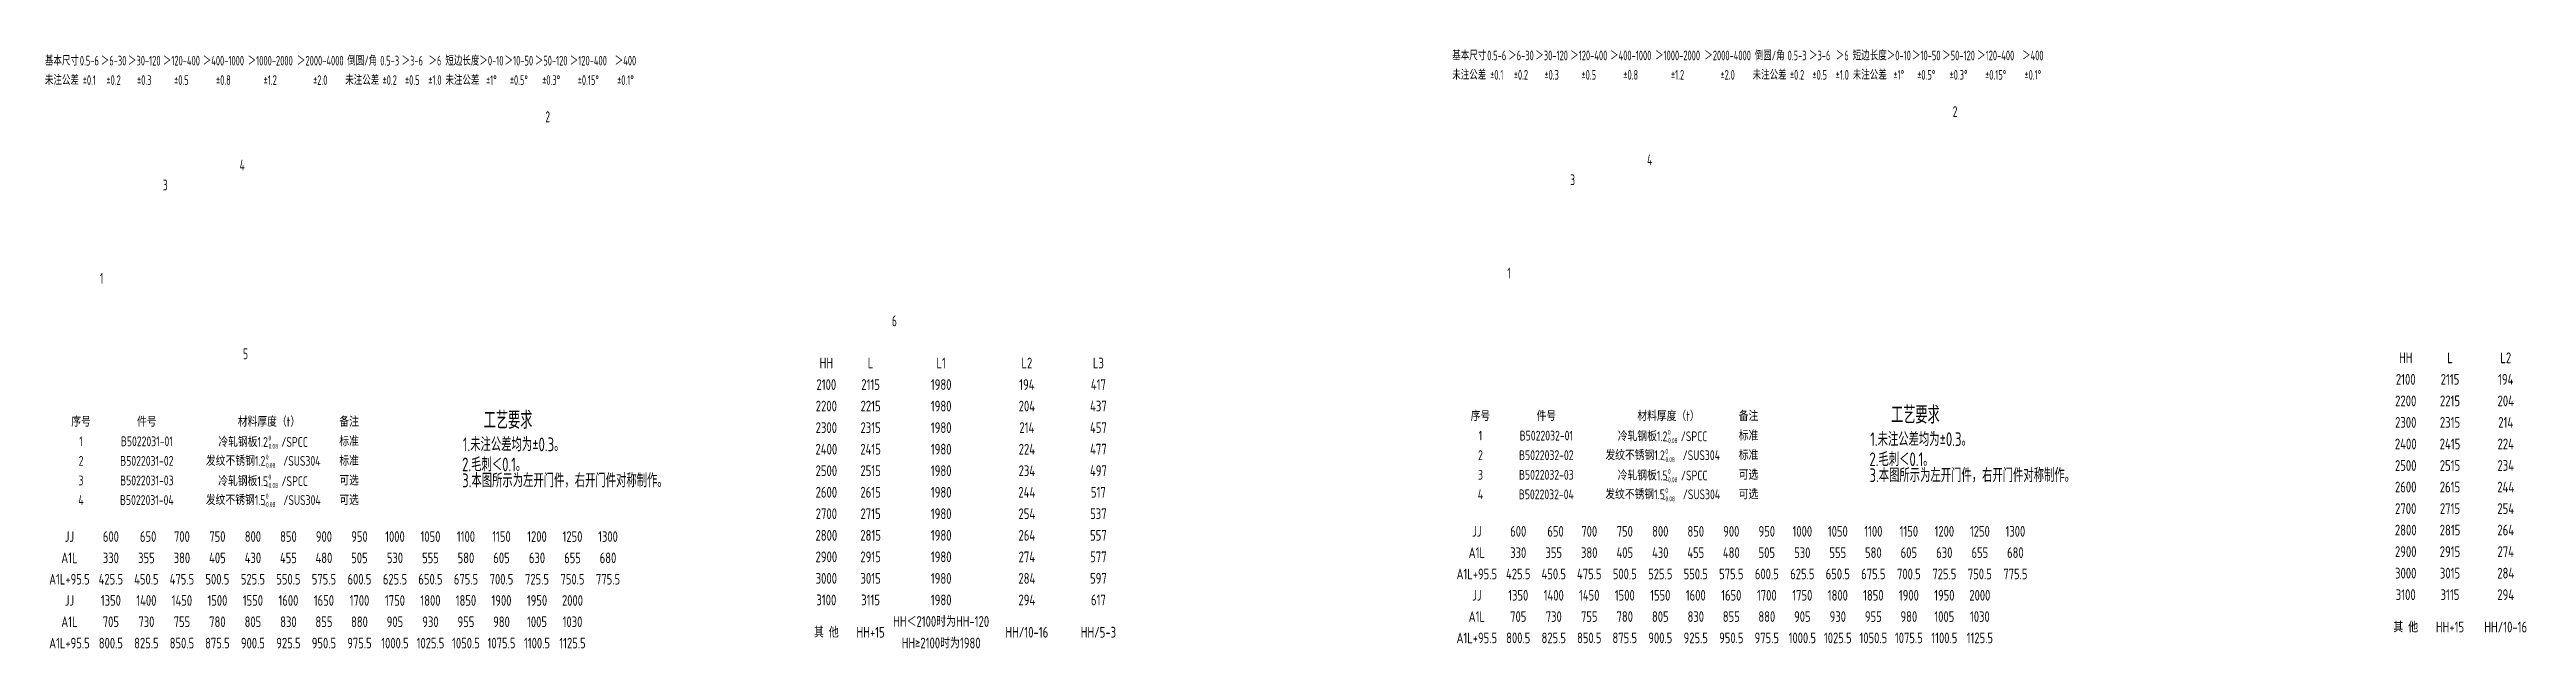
# Model space of a CAD drawing. Header units: inches. Extents: x 14216 to 120088, y -28688 to 23559.
# Drawn here: x 80154 to 86987, y 19038 to 20690 of the extents above; entities that cross this region are included whole.
import ezdxf
from ezdxf.enums import TextEntityAlignment as Align

# ---------------------------------------------------------------- set-up
doc = ezdxf.new("R2010")
doc.units = ezdxf.units.IN
doc.header["$LTSCALE"] = 0.3
doc.header["$MEASUREMENT"] = 0
doc.layers.add('2', color=2, linetype='Continuous')
doc.layers.add('2细实线', color=2, linetype='Continuous')
doc.layers.add('粗实线', color=7, linetype='Continuous', lineweight=30)
doc.styles.add('HZ', font='isocp2.shx', dxfattribs={"width": 0.7, "bigfont": 'hztxt.shx'})

msp = doc.modelspace()

# ---------------------------------------------------------------- texts
at = {"layer": '2', "color": 4, "style": 'HZ', "width": 0.7}
for s, p in [('2', (81521.5, 20489.1)), ('2', (85404.4, 20503.4)), ('4', (80678.1, 20355.8)), ('4', (84561, 20370.2)), ('3', (80466.3, 20301)), ('3', (84349.2, 20315.4)), ('1', (80292.5, 20043.4)), ('1', (84175.4, 20057.8)), ('6', (82477.6, 19926.3)), ('5', (80687.3, 19835.4))]:
    msp.add_text(s, height=30, dxfattribs=at).set_placement(p)
at = {"layer": '2', "style": 'HZ', "width": 0.8}
for s, height, p in [('HH', 29.7, (82296.7, 19824.9)), ('L', 29.7, (82418.8, 19824.9)), ('L1', 29.7, (82613.5, 19824.9)), ('L2', 29.7, (82849.9, 19824.9)), ('L3', 29.7, (83047.3, 19824.9)), ('HH', 29.7, (86654.2, 19839.3)), ('L', 29.7, (86776.3, 19839.3)), ('L2', 29.7, (86930.1, 19839.3)), ('2100', 29.7, (82296.7, 19765.5)), ('2115', 29.7, (82418.8, 19765.5)), ('1980', 29.7, (82613.5, 19765.5)), ('194', 29.7, (82849.9, 19765.5)), ('417', 29.7, (83047.3, 19765.5)), ('2100', 29.7, (86654.2, 19779.9)), ('2115', 29.7, (86776.3, 19779.9)), ('194', 29.7, (86930.1, 19779.9)), ('2200', 29.7, (82296.7, 19706.1)), ('2215', 29.7, (82418.8, 19706.1)), ('1980', 29.7, (82613.5, 19706.1)), ('204', 29.7, (82849.9, 19706.1)), ('437', 29.7, (83047.3, 19706.1)), ('序号', 27, (84101.4, 19678.7)), ('件号', 27, (84283.1, 19678.7)), ('材料厚度（t）', 27, (84620, 19678.7)), ('备注', 27, (84841, 19678.7)), ('2200', 29.7, (86654.2, 19720.5)), ('2215', 29.7, (86776.3, 19720.5)), ('204', 29.7, (86930.1, 19720.5)), ('序号', 27, (80240.4, 19663)), ('1', 27, (80240.4, 19609)), ('B5022031-01', 27, (80422, 19609)), ('件号', 27, (80422, 19663)), ('冷轧钢板1.2   /SPCC', 27, (80742.7, 19607.1)), ('材料厚度（t）', 27, (80758.9, 19663)), ('标准', 27, (80980, 19609)), ('备注', 27, (80980, 19663)), ('2300', 29.7, (82296.7, 19646.7)), ('2315', 29.7, (82418.8, 19646.7)), ('1980', 29.7, (82613.5, 19646.7)), ('214', 29.7, (82849.9, 19646.7)), ('457', 29.7, (83047.3, 19646.7)), ('1', 27, (84101.4, 19624.7)), ('B5022032-01', 27, (84283.1, 19624.7)), ('冷轧钢板1.2   /SPCC', 27, (84603.8, 19622.8)), ('标准', 27, (84841, 19624.7)), ('2400', 29.7, (86654.2, 19601.7)), ('2300', 29.7, (86654.2, 19661.1)), ('2415', 29.7, (86776.3, 19601.7)), ('2315', 29.7, (86776.3, 19661.1)), ('224', 29.7, (86930.1, 19601.7)), ('214', 29.7, (86930.1, 19661.1)), ('2', 27, (80240.4, 19555)), ('B5022031-02', 27, (80422, 19555)), ('发纹不锈钢1.2    /SUS304 ', 27, (80749.3, 19555)), ('标准', 27, (80980, 19555)), ('2400', 29.7, (82296.7, 19587.3)), ('2415', 29.7, (82418.8, 19587.3)), ('1980', 29.7, (82613.5, 19587.3)), ('224', 29.7, (82849.9, 19587.3)), ('477', 29.7, (83047.3, 19587.3)), ('2', 27, (84101.4, 19570.7)), ('B5022032-02', 27, (84283.1, 19570.7)), ('发纹不锈钢1.2    /SUS304 ', 27, (84610.3, 19570.7)), ('标准', 27, (84841, 19570.7)), ('2500', 29.7, (86654.2, 19542.3)), ('2515', 29.7, (86776.3, 19542.3)), ('234', 29.7, (86930.1, 19542.3)), ('3', 27, (80240.4, 19501)), ('B5022031-03', 27, (80422, 19501)), ('冷轧钢板1.5   /SPCC', 27, (80742.7, 19499.1)), ('可选', 27, (80980, 19501)), ('2500', 29.7, (82296.7, 19527.9)), ('2600', 29.7, (82296.7, 19468.5)), ('2515', 29.7, (82418.8, 19527.9)), ('2615', 29.7, (82418.8, 19468.5)), ('1980', 29.7, (82613.5, 19527.9)), ('1980', 29.7, (82613.5, 19468.5)), ('244', 29.7, (82849.9, 19468.5)), ('234', 29.7, (82849.9, 19527.9)), ('497', 29.7, (83047.3, 19527.9)), ('517', 29.7, (83047.3, 19468.5)), ('4', 27, (84101.4, 19462.7)), ('3', 27, (84101.4, 19516.7)), ('B5022032-04', 27, (84283.1, 19462.7)), ('B5022032-03', 27, (84283.1, 19516.7)), ('发纹不锈钢1.5    /SUS304 ', 27, (84610.3, 19462.7)), ('冷轧钢板1.5   /SPCC', 27, (84603.8, 19514.8)), ('可选', 27, (84841, 19516.7)), ('可选', 27, (84841, 19462.7)), ('2600', 29.7, (86654.2, 19482.9)), ('2615', 29.7, (86776.3, 19482.9)), ('244', 29.7, (86930.1, 19482.9)), ('4', 27, (80240.4, 19447)), ('B5022031-04', 27, (80422, 19447)), ('发纹不锈钢1.5    /SUS304 ', 27, (80749.3, 19447)), ('可选', 27, (80980, 19447)), ('2700', 29.7, (82296.7, 19409.1)), ('2715', 29.7, (82418.8, 19409.1)), ('1980', 29.7, (82613.5, 19409.1)), ('254', 29.7, (82849.9, 19409.1)), ('537', 29.7, (83047.3, 19409.1)), ('2700', 29.7, (86654.2, 19423.5)), ('2715', 29.7, (86776.3, 19423.5)), ('254', 29.7, (86930.1, 19423.5)), ('2800', 29.7, (82296.7, 19349.7)), ('2815', 29.7, (82418.8, 19349.7)), ('1980', 29.7, (82613.5, 19349.7)), ('264', 29.7, (82849.9, 19349.7)), ('557', 29.7, (83047.3, 19349.7)), ('2800', 29.7, (86654.2, 19364.1)), ('2815', 29.7, (86776.3, 19364.1)), ('264', 29.7, (86930.1, 19364.1)), ('2900', 29.7, (82296.7, 19290.3)), ('2915', 29.7, (82418.8, 19290.3)), ('1980', 29.7, (82613.5, 19290.3)), ('274', 29.7, (82849.9, 19290.3)), ('577', 29.7, (83047.3, 19290.3)), ('2900', 29.7, (86654.2, 19304.7)), ('2915', 29.7, (86776.3, 19304.7)), ('274', 29.7, (86930.1, 19304.7)), ('3000', 29.7, (82296.7, 19230.9)), ('3015', 29.7, (82418.8, 19230.9)), ('1980', 29.7, (82613.5, 19230.9)), ('284', 29.7, (82849.9, 19230.9)), ('597', 29.7, (83047.3, 19230.9)), ('3000', 29.7, (86654.2, 19245.3)), ('3015', 29.7, (86776.3, 19245.3)), ('284', 29.7, (86930.1, 19245.3)), ('3100', 29.7, (82296.7, 19171.5)), ('3115', 29.7, (82418.8, 19171.5)), ('1980', 29.7, (82613.5, 19171.5)), ('294', 29.7, (82849.9, 19171.5)), ('617', 29.7, (83047.3, 19171.5)), ('3100', 29.7, (86654.2, 19185.9)), ('3115', 29.7, (86776.3, 19185.9)), ('294', 29.7, (86930.1, 19185.9)), ('其 他', 29.7, (82296.7, 19082.4)), ('HH+15', 29.7, (82418.8, 19082.4)), ('HH＜2100时为HH-120', 29.7, (82613.5, 19112.1)), ('HH≥2100时为1980', 29.7, (82613.5, 19052.7)), ('HH/10-16', 29.7, (82849.9, 19082.4)), ('HH/5-3', 29.7, (83047.3, 19082.4)), ('其 他', 29.7, (86654.2, 19096.8)), ('HH+15', 29.7, (86776.3, 19096.8)), ('HH/10-16', 29.7, (86930.1, 19096.8))]:
    msp.add_text(s, height=height, dxfattribs=at).set_placement(p, align=Align.MIDDLE_CENTER)
at = {"layer": '2', "color": 6, "style": 'HZ', "width": 0.75}
for s, p in [('1.未注公差均为±0.3。', (81293.8, 19581.5)), ('1.未注公差均为±0.3。', (85176.7, 19595.9)), ('2.毛刺＜0.1。', (81291.7, 19526.1)), ('2.毛刺＜0.1。', (85174.5, 19540.5))]:
    msp.add_text(s, height=38, dxfattribs=at).set_placement(p)
for p in [(81291.9, 19470.7), (85174.7, 19485)]:
    msp.add_text('3.本图所示为左开门件，右开门件对称制作。', height=38, dxfattribs=at).set_placement(p, align=Align.BOTTOM_LEFT)
at = {"layer": '2', "char_height": 13.73, "attachment_point": 1, "style": 'HZ'}
for insert in [(80750.8, 19624.9), (84611.9, 19640.6), (80743.6, 19572.5), (84604.7, 19588.2), (80750.8, 19516.9), (84604.7, 19480.2), (84611.9, 19532.6), (80743.6, 19464.5)]:
    msp.add_mtext(' 0\\P-0.08', dxfattribs=dict(at, insert=insert))
at = {"layer": '2细实线', "linetype": 'ByBlock', "style": 'HZ', "width": 0.65}
for s, p in [('基本尺寸', (80187.7, 20658.9)), ('0.5-6', (80263.4, 20658.9)), ('＞6-30', (80330.2, 20658.9)), ('＞30-120', (80414.9, 20658.9)), ('＞120-400', (80517.3, 20658.9)), ('＞400-1000', (80633.2, 20658.9)), ('＞1000-2000', (80762.4, 20658.9)), ('＞2000-4000', (80900.5, 20658.9)), ('倒圆/角', (81016.3, 20658.9)), ('0.5-3', (81092, 20658.9)), ('＞3-6', (81154.4, 20658.9)), ('＞6', (81216.8, 20658.9)), ('短边长度', (81292.5, 20658.9)), ('＞0-10', (81372.7, 20658.9)), ('＞10-50', (81448.4, 20658.9)), ('＞50-120', (81537.5, 20658.9)), ('＞120-400', (81640, 20658.9)), ('＞400', (81742.5, 20658.9)), ('基本尺寸', (84070.5, 20673.3)), ('0.5-6', (84146.3, 20673.3)), ('＞6-30', (84213.1, 20673.3)), ('＞30-120', (84297.7, 20673.3)), ('＞120-400', (84400.2, 20673.3)), ('＞400-1000', (84516, 20673.3)), ('＞1000-2000', (84645.2, 20673.3)), ('＞2000-4000', (84783.3, 20673.3)), ('倒圆/角', (84899.2, 20673.3)), ('0.5-3', (84974.9, 20673.3)), ('＞3-6', (85037.3, 20673.3)), ('＞6', (85099.6, 20673.3)), ('短边长度', (85175.4, 20673.3)), ('＞0-10', (85255.6, 20673.3)), ('＞10-50', (85331.3, 20673.3)), ('＞50-120', (85420.4, 20673.3)), ('＞120-400', (85522.9, 20673.3)), ('＞400', (85625.3, 20673.3)), ('未注公差', (80187.7, 20605.4)), ('%%p0.1', (80263.4, 20605.4)), ('%%p0.2', (80330.2, 20605.4)), ('%%p0.3', (80414.9, 20605.4)), ('%%p0.5', (80517.3, 20605.4)), ('%%p0.8', (80633.2, 20605.4)), ('%%p1.2', (80762.4, 20605.4)), ('%%p2.0', (80900.5, 20605.4)), ('未注公差', (81016.3, 20605.4)), ('%%p0.2', (81092, 20605.4)), ('%%p0.5', (81154.4, 20605.4)), ('%%p1.0', (81216.8, 20605.4)), ('未注公差', (81292.5, 20605.4)), ('%%p1%%d', (81372.7, 20605.4)), ('%%p0.5%%d', (81448.4, 20605.4)), ('%%p0.3%%d', (81537.5, 20605.4)), ('%%p0.15%%d', (81640, 20605.4)), ('%%p0.1%%d', (81742.5, 20605.4)), ('未注公差', (84070.5, 20619.8)), ('%%p0.1', (84146.3, 20619.8)), ('%%p0.2', (84213.1, 20619.8)), ('%%p0.3', (84297.7, 20619.8)), ('%%p0.5', (84400.2, 20619.8)), ('%%p0.8', (84516, 20619.8)), ('%%p1.2', (84645.2, 20619.8)), ('%%p2.0', (84783.3, 20619.8)), ('未注公差', (84899.2, 20619.8)), ('%%p0.2', (84974.9, 20619.8)), ('%%p0.5', (85037.3, 20619.8)), ('%%p1.0', (85099.6, 20619.8)), ('未注公差', (85175.4, 20619.8)), ('%%p1%%d', (85255.6, 20619.8)), ('%%p0.5%%d', (85331.3, 20619.8)), ('%%p0.3%%d', (85420.4, 20619.8)), ('%%p0.15%%d', (85522.9, 20619.8)), ('%%p0.1%%d', (85625.3, 20619.8))]:
    msp.add_text(s, height=26.73, dxfattribs=at).set_placement(p, align=Align.MIDDLE_CENTER)
at = {"layer": '2细实线', "style": 'HZ', "width": 0.8}
for s, p in [('JJ', (80208.4, 19346.3)), ('600', (80322.7, 19346.3)), ('650', (80425.6, 19346.3)), ('700', (80518.7, 19346.3)), ('750', (80616.6, 19346.3)), ('800', (80714.6, 19346.3)), ('850', (80812.6, 19346.3)), ('900', (80910.5, 19346.3)), ('950', (81008.5, 19346.3)), ('1000', (81106.5, 19346.3)), ('1050', (81204.5, 19346.3)), ('1100', (81302.4, 19346.3)), ('1150', (81400.4, 19346.3)), ('1200', (81498.4, 19346.3)), ('1250', (81596.3, 19346.3)), ('1300', (81694.3, 19346.3)), ('JJ', (84091.3, 19360.7)), ('600', (84205.6, 19360.7)), ('650', (84308.5, 19360.7)), ('700', (84401.5, 19360.7)), ('750', (84499.5, 19360.7)), ('800', (84597.5, 19360.7)), ('850', (84695.4, 19360.7)), ('900', (84793.4, 19360.7)), ('950', (84891.4, 19360.7)), ('1000', (84989.4, 19360.7)), ('1050', (85087.3, 19360.7)), ('1100', (85185.3, 19360.7)), ('1150', (85283.3, 19360.7)), ('1200', (85381.2, 19360.7)), ('1250', (85479.2, 19360.7)), ('1300', (85577.2, 19360.7)), ('A1L', (80208.4, 19287.5)), ('330', (80322.7, 19287.5)), ('355', (80420.7, 19287.5)), ('380', (80518.7, 19287.5)), ('405', (80616.6, 19287.5)), ('430', (80714.6, 19287.5)), ('455', (80812.6, 19287.5)), ('480', (80910.5, 19287.5)), ('505', (81008.5, 19287.5)), ('530', (81106.5, 19287.5)), ('555', (81204.5, 19287.5)), ('580', (81302.4, 19287.5)), ('605', (81400.4, 19287.5)), ('630', (81498.4, 19287.5)), ('655', (81596.3, 19287.5)), ('680', (81694.3, 19287.5)), ('A1L', (84091.3, 19301.9)), ('330', (84205.6, 19301.9)), ('355', (84303.6, 19301.9)), ('380', (84401.5, 19301.9)), ('405', (84499.5, 19301.9)), ('430', (84597.5, 19301.9)), ('455', (84695.4, 19301.9)), ('480', (84793.4, 19301.9)), ('505', (84891.4, 19301.9)), ('530', (84989.4, 19301.9)), ('555', (85087.3, 19301.9)), ('580', (85185.3, 19301.9)), ('605', (85283.3, 19301.9)), ('630', (85381.2, 19301.9)), ('655', (85479.2, 19301.9)), ('680', (85577.2, 19301.9)), ('A1L+95.5', (80208.4, 19228.7)), ('425.5', (80322.7, 19228.7)), ('450.5', (80420.7, 19228.7)), ('475.5', (80518.7, 19228.7)), ('500.5', (80616.6, 19228.7)), ('525.5', (80714.6, 19228.7)), ('550.5', (80812.6, 19228.7)), ('575.5', (80910.5, 19228.7)), ('600.5', (81008.5, 19228.7)), ('625.5', (81106.5, 19228.7)), ('650.5', (81204.5, 19228.7)), ('675.5', (81302.4, 19228.7)), ('700.5', (81400.4, 19228.7)), ('725.5', (81498.4, 19228.7)), ('750.5', (81596.3, 19228.7)), ('775.5', (81694.3, 19228.7)), ('A1L+95.5', (84091.3, 19243.1)), ('425.5', (84205.6, 19243.1)), ('450.5', (84303.6, 19243.1)), ('475.5', (84401.5, 19243.1)), ('500.5', (84499.5, 19243.1)), ('525.5', (84597.5, 19243.1)), ('550.5', (84695.4, 19243.1)), ('575.5', (84793.4, 19243.1)), ('600.5', (84891.4, 19243.1)), ('625.5', (84989.4, 19243.1)), ('650.5', (85087.3, 19243.1)), ('675.5', (85185.3, 19243.1)), ('700.5', (85283.3, 19243.1)), ('725.5', (85381.2, 19243.1)), ('750.5', (85479.2, 19243.1)), ('775.5', (85577.2, 19243.1)), ('JJ', (80208.4, 19170)), ('1350', (80322.7, 19170)), ('1400', (80420.7, 19170)), ('1450', (80518.7, 19170)), ('1500', (80616.6, 19170)), ('1550', (80714.6, 19170)), ('1600', (80812.6, 19170)), ('1650', (80910.5, 19170)), ('1700', (81008.5, 19170)), ('1750', (81106.5, 19170)), ('1800', (81204.5, 19170)), ('1850', (81302.4, 19170)), ('1900', (81400.4, 19170)), ('1950', (81498.4, 19170)), ('2000', (81596.3, 19170)), ('A1L', (84091.3, 19125.6)), ('JJ', (84091.3, 19184.3)), ('1350', (84205.6, 19184.3)), ('705', (84205.6, 19125.6)), ('1400', (84303.6, 19184.3)), ('730', (84303.6, 19125.6)), ('1450', (84401.5, 19184.3)), ('755', (84401.5, 19125.6)), ('1500', (84499.5, 19184.3)), ('780', (84499.5, 19125.6)), ('1550', (84597.5, 19184.3)), ('805', (84597.5, 19125.6)), ('1600', (84695.4, 19184.3)), ('830', (84695.4, 19125.6)), ('1650', (84793.4, 19184.3)), ('855', (84793.4, 19125.6)), ('1700', (84891.4, 19184.3)), ('880', (84891.4, 19125.6)), ('1750', (84989.4, 19184.3)), ('905', (84989.4, 19125.6)), ('1800', (85087.3, 19184.3)), ('930', (85087.3, 19125.6)), ('1850', (85185.3, 19184.3)), ('955', (85185.3, 19125.6)), ('1900', (85283.3, 19184.3)), ('980', (85283.3, 19125.6)), ('1950', (85381.2, 19184.3)), ('1005', (85381.2, 19125.6)), ('2000', (85479.2, 19184.3)), ('1030', (85479.2, 19125.6)), ('A1L+95.5', (80208.4, 19052.4)), ('A1L', (80208.4, 19111.2)), ('800.5', (80322.7, 19052.4)), ('705', (80322.7, 19111.2)), ('825.5', (80420.7, 19052.4)), ('730', (80420.7, 19111.2)), ('850.5', (80518.7, 19052.4)), ('755', (80518.7, 19111.2)), ('875.5', (80616.6, 19052.4)), ('780', (80616.6, 19111.2)), ('900.5', (80714.6, 19052.4)), ('805', (80714.6, 19111.2)), ('925.5', (80812.6, 19052.4)), ('830', (80812.6, 19111.2)), ('950.5', (80910.5, 19052.4)), ('855', (80910.5, 19111.2)), ('975.5', (81008.5, 19052.4)), ('880', (81008.5, 19111.2)), ('1000.5', (81106.5, 19052.4)), ('905', (81106.5, 19111.2)), ('1025.5', (81204.5, 19052.4)), ('930', (81204.5, 19111.2)), ('1050.5', (81302.4, 19052.4)), ('955', (81302.4, 19111.2)), ('1075.5', (81400.4, 19052.4)), ('980', (81400.4, 19111.2)), ('1100.5', (81498.4, 19052.4)), ('1005', (81498.4, 19111.2)), ('1125.5', (81596.3, 19052.4)), ('1030', (81596.3, 19111.2)), ('A1L+95.5', (84091.3, 19066.8)), ('800.5', (84205.6, 19066.8)), ('825.5', (84303.6, 19066.8)), ('850.5', (84401.5, 19066.8)), ('875.5', (84499.5, 19066.8)), ('900.5', (84597.5, 19066.8)), ('925.5', (84695.4, 19066.8)), ('950.5', (84793.4, 19066.8)), ('975.5', (84891.4, 19066.8)), ('1000.5', (84989.4, 19066.8)), ('1025.5', (85087.3, 19066.8)), ('1050.5', (85185.3, 19066.8)), ('1075.5', (85283.3, 19066.8)), ('1100.5', (85381.2, 19066.8)), ('1125.5', (85479.2, 19066.8))]:
    msp.add_text(s, height=29.39, dxfattribs=at).set_placement(p, align=Align.MIDDLE_CENTER)
at = {"layer": '粗实线', "color": 3, "linetype": 'Continuous', "lineweight": -3, "style": 'HZ', "width": 0.7}
for p in [(81351.2, 19643.4), (85234.1, 19657.8)]:
    msp.add_text('工艺要求', height=48, dxfattribs=at).set_placement(p)

doc.saveas('drawing.dxf')
